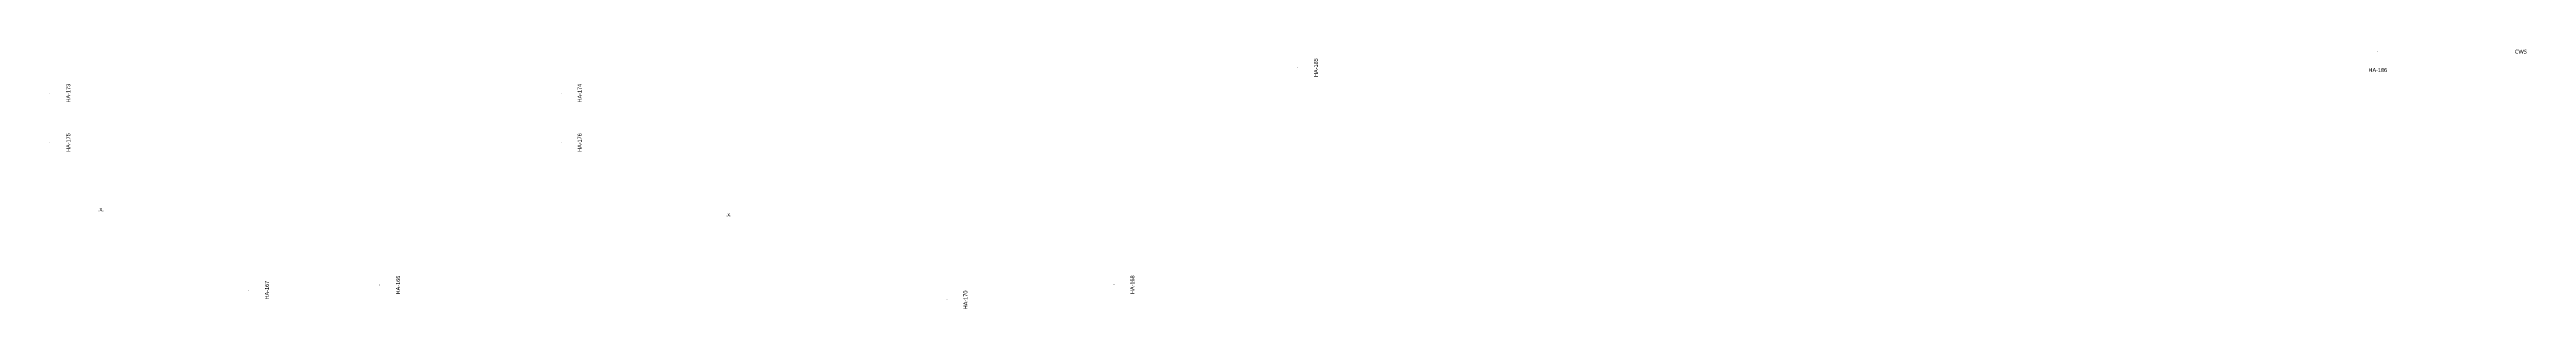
# Model space of a CAD drawing. Header units: millimetres. Extents: x -1662 to 3180, y -1452 to 1085.
# Drawn here: x 461 to 2015, y -1138 to -975 of the extents above; entities that cross this region are included whole.
import ezdxf
from ezdxf.enums import TextEntityAlignment as Align

# ---------------------------------------------------------------- set-up
doc = ezdxf.new("R2010")
doc.units = ezdxf.units.MM
doc.layers.add('Text', color=7, linetype='Continuous')

# ---------------------------------------------------------------- blocks, each defined once
blk = doc.blocks.new('Valve Label_block')
at = {"color": 0, "linetype": 'ByBlock', "lineweight": -2}
blk.add_attdef('#(TargetObject.Size)', text='', height=0.1, dxfattribs=at).set_placement((0, 0.1875), align=Align.BOTTOM_CENTER)
blk.add_attdef('#(TargetObject.Tag)', text='', height=0.1, dxfattribs=at).set_placement((0, -0.1875), align=Align.TOP_CENTER)
blk = doc.blocks.new('AdjacentPipeReducerStyle_block')
at = {"color": 0, "linetype": 'ByBlock', "lineweight": -2}
blk.add_attdef('#(PipeLines.Size)x#(PipeLines.Size)', text='', height=0.1, dxfattribs=at).set_placement((0, 0), align=Align.MIDDLE_CENTER)

msp = doc.modelspace()

# ---------------------------------------------------------------- block references
at = {"xscale": 25, "yscale": 25, "zscale": 25}
for p in [(493, -1075.5), (886.9, -1078.7)]:
    msp.add_blockref('AdjacentPipeReducerStyle_block', p, dxfattribs=at).add_auto_attribs({'#(PipeLines.Size)x#(PipeLines.Size)': '.x.'})
at = {"layer": 'Text', "xscale": 25, "yscale": 25, "zscale": 25}
msp.add_blockref('Valve Label_block', (1921.6, -982.3), dxfattribs=at).add_auto_attribs({'#(TargetObject.Size)': '.', '#(TargetObject.Tag)': 'HA-186'})
at = {"layer": 'Text', "xscale": 25, "yscale": 25, "zscale": 25, "rotation": 90}
for p, values in [((1249.4, -986.7), {'#(TargetObject.Size)': '.', '#(TargetObject.Tag)': 'HA-185'}), ((466.6, -1002.7), {'#(TargetObject.Size)': '.', '#(TargetObject.Tag)': 'HA-173'}), ((787.4, -1002.7), {'#(TargetObject.Size)': '.', '#(TargetObject.Tag)': 'HA-174'}), ((466.6, -1033.7), {'#(TargetObject.Size)': '.', '#(TargetObject.Tag)': 'HA-175'}), ((787.4, -1033.7), {'#(TargetObject.Size)': '.', '#(TargetObject.Tag)': 'HA-176'}), ((673.5, -1123.1), {'#(TargetObject.Size)': '.', '#(TargetObject.Tag)': 'HA-166'}), ((1134.2, -1122.9), {'#(TargetObject.Size)': '.', '#(TargetObject.Tag)': 'HA-168'}), ((591.2, -1126.3), {'#(TargetObject.Size)': '.', '#(TargetObject.Tag)': 'HA-167'}), ((1029.5, -1132.4), {'#(TargetObject.Size)': '.', '#(TargetObject.Tag)': 'HA-170'})]:
    msp.add_blockref('Valve Label_block', p, dxfattribs=at).add_auto_attribs(values)

# ---------------------------------------------------------------- texts
at = {"insert": (2007.7, -975.4), "char_height": 2.5, "attachment_point": 1}
msp.add_mtext_dynamic_manual_height_columns('{\\fCalibri|b0|i0|c0|p34;CWS}', width=171.015, gutter_width=12.5, heights=[0], dxfattribs=at)

doc.saveas('drawing.dxf')
